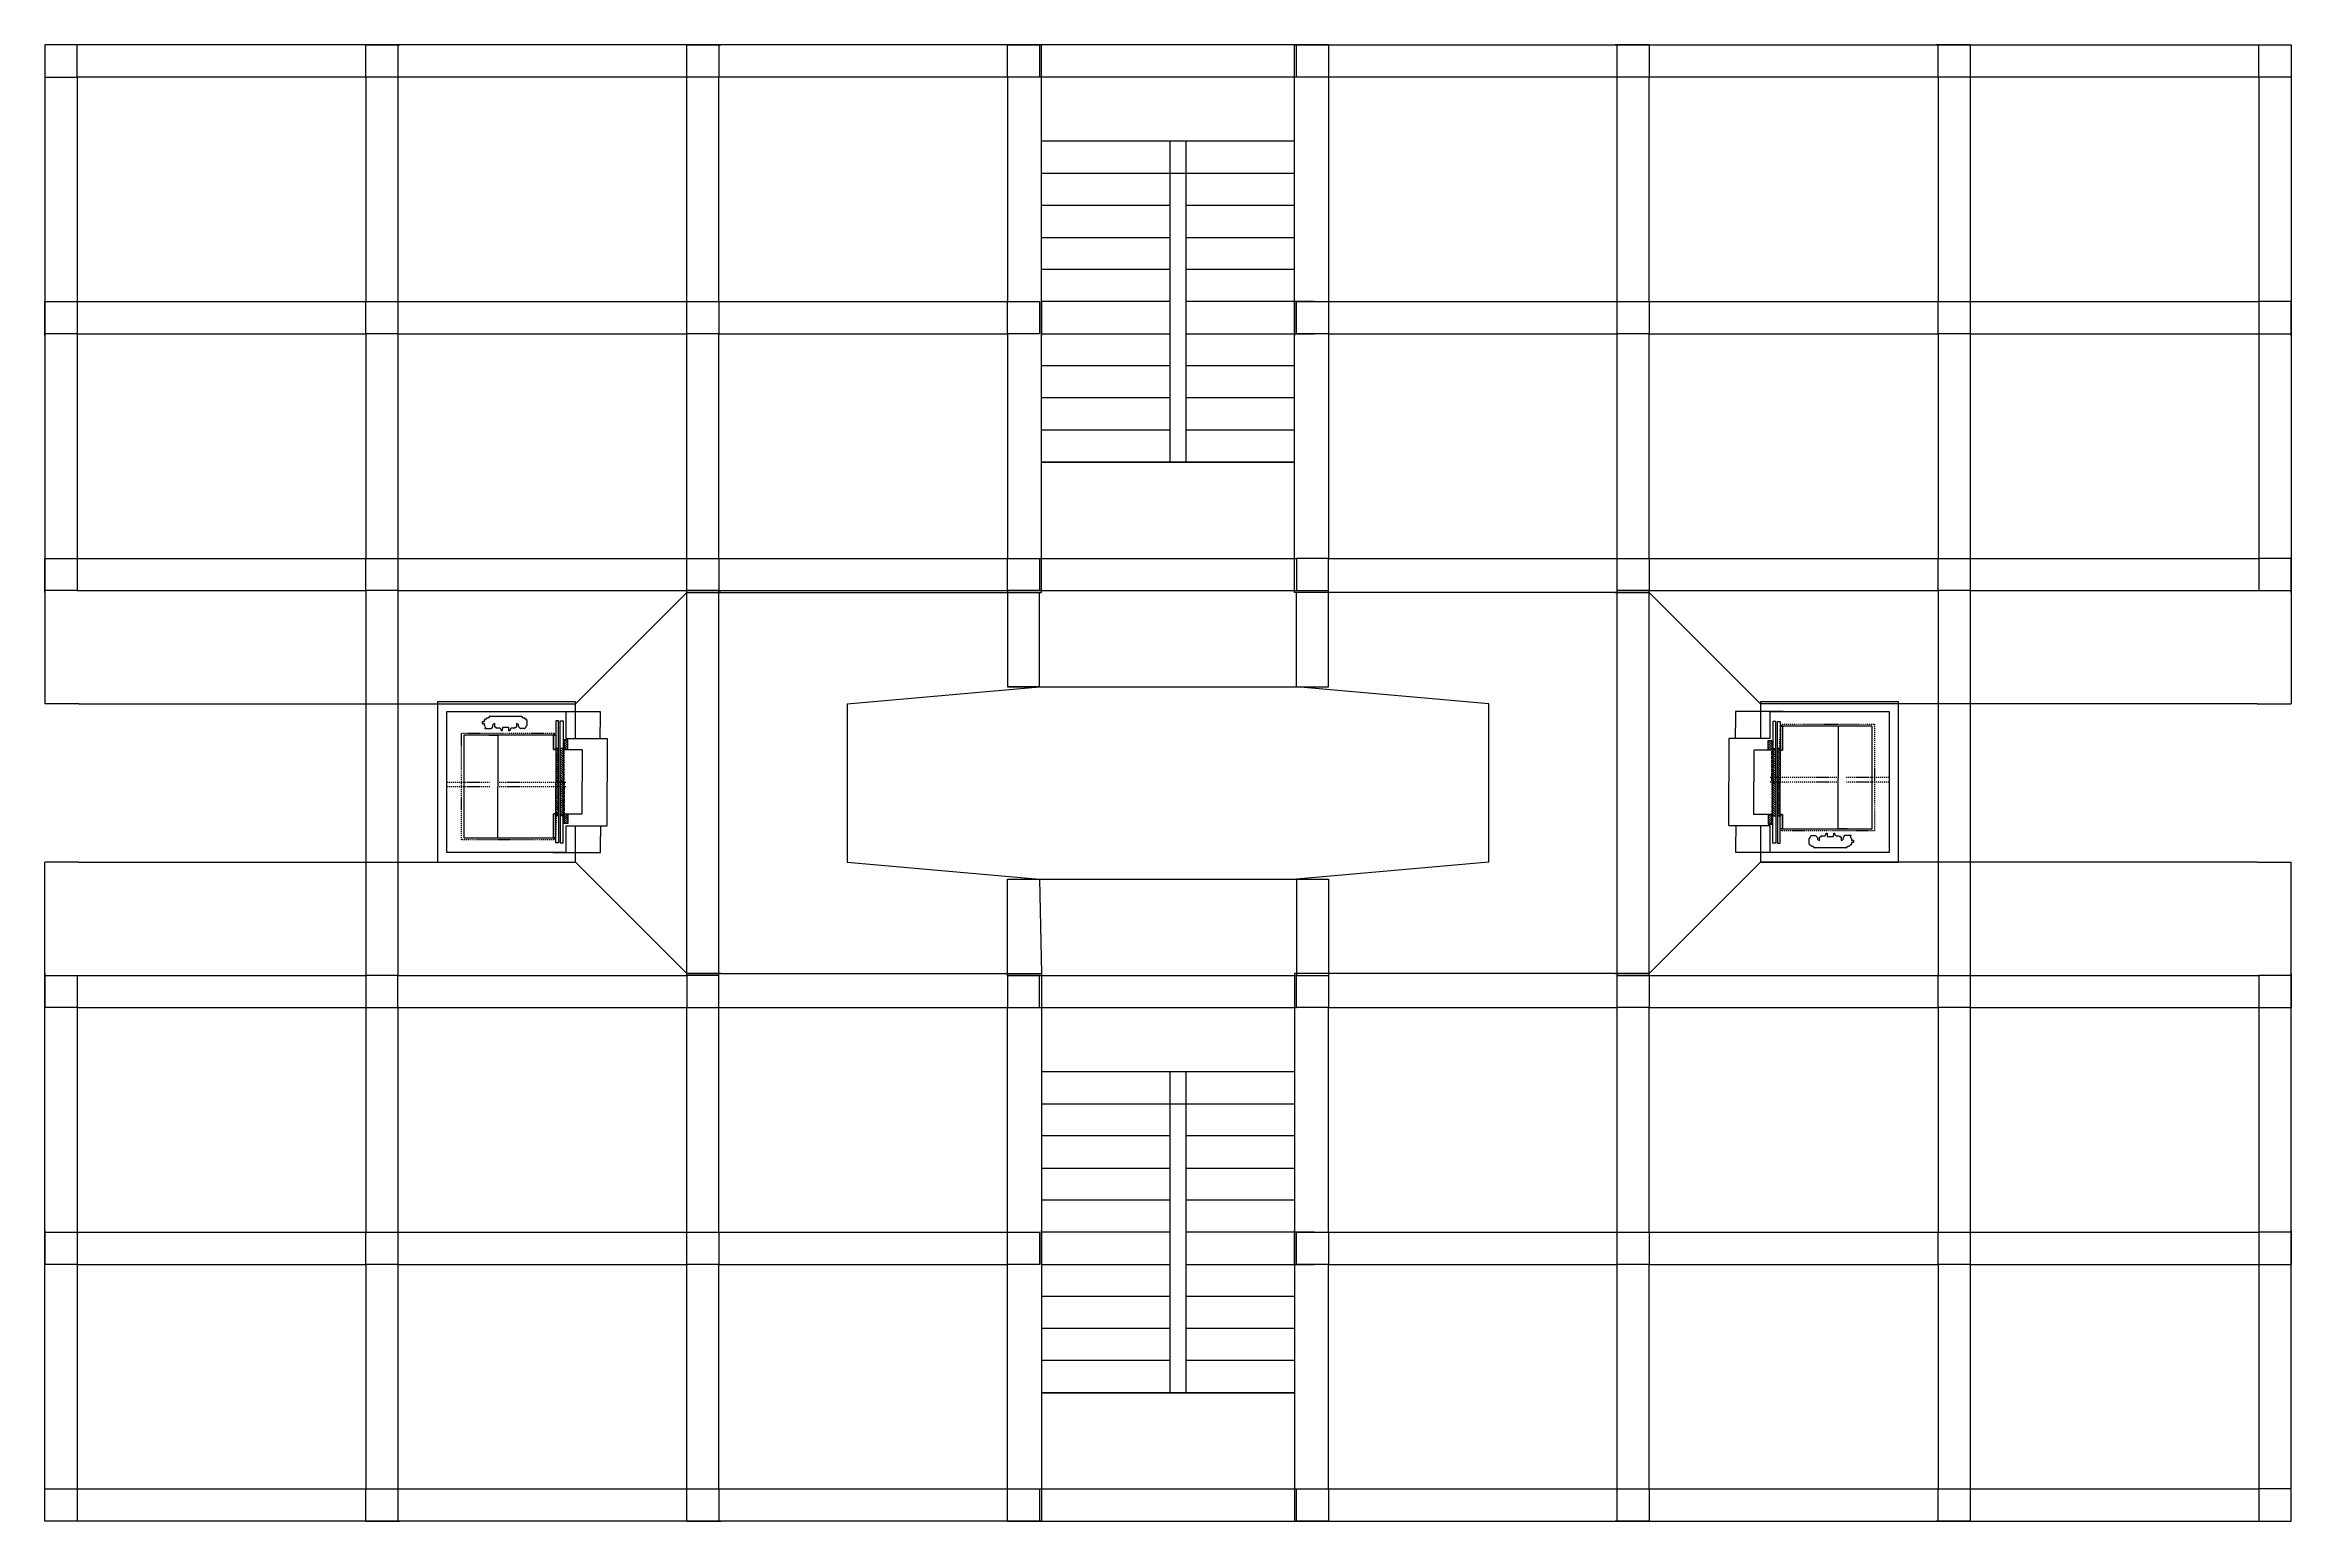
# Model space of a CAD drawing. Header units: centimetres. Extents: x -14293 to 15486, y -4634 to 4020.
# Drawn here: x -1757 to 1743, y -4396 to -2096 of the extents above; entities that cross this region are included whole.
import ezdxf

# ---------------------------------------------------------------- set-up
doc = ezdxf.new("R2010")
doc.units = ezdxf.units.CM
doc.linetypes.add('DASHDOT', pattern=[1, 0.5, -0.25, 0, -0.25])
doc.linetypes.add('DASHED', pattern=[0.75, 0.5, -0.25])
for name, color, linetype in [('beam', 82, 'Continuous'), ('column', 10, 'Continuous'), ('CONT_35', 250, 'Continuous'), ('CONT_70', 5, 'Continuous'), ('DASH_35', 30, 'DASHED'), ('DASHD_35', 40, 'DASHDOT'), ('DIM_MM', 7, 'Continuous'), ('HATCH_35', 6, 'Continuous')]:
    doc.layers.add(name, color=color, linetype=linetype)
doc.styles.get("Standard").update_dxf_attribs({"font": 'arial.ttf'})
doc.dimstyles.get("Standard").update_dxf_attribs({"dimtxt": 0.18, "dimasz": 0.18, "dimexe": 0.18, "dimexo": 0.0625, "dimgap": 0.09, "dimtad": 0, "dimtih": 1, "dimtoh": 1, "dimdec": 4, "dimzin": 0, "dimdsep": 46, "dimtxsty": 'Standard', "dimcen": 0.09, "dimadec": 0, "dimazin": 0, "dimtfac": 1, "dimtdec": 4, "dimtofl": 0, "dimtmove": 0, "dimatfit": 3, "dimfxl": 1, "dimtolj": 1, "dimtzin": 0, "dimarcsym": 0})
pattern_1 = [(135, (-754.98, -3367.074), (-1.767767, -1.767767), [])]
pattern_2 = [(315, (741.948, -3121.2794), (1.767767, 1.767767), [])]

# ---------------------------------------------------------------- blocks, each defined once
blk = doc.blocks.new('*D8')
at = {"layer": 'Defpoints', "color": 0, "transparency": 16777216}
for p in [(-935.2, -3176.2), (-880.6, -3176.2), (-934.9, -3312.2)]:
    blk.add_point(p, dxfattribs=at)
at = {"layer": 'DIM_MM', "color": 0, "lineweight": -2, "transparency": 16777216}
for p, q in [((-935.2, -3176.2), (-880.4, -3176.2)), ((-880.6, -3176.4), (-880.6, -3244)), ((-880.6, -3312), (-880.6, -3244.4)), ((-934.8, -3312.2), (-880.4, -3312.2))]:
    blk.add_line(p, q, dxfattribs=at)
at = {"layer": 'DIM_MM', "color": 0, "transparency": 16777216}
for points in [[(-880.6, -3176.4), (-880.6, -3176.4), (-880.6, -3176.2)], [(-880.6, -3312), (-880.6, -3312), (-880.6, -3312.2)]]:
    blk.add_solid(points, dxfattribs=at)
at = {"layer": 'DIM_MM', "color": 0, "transparency": 16777216, "insert": (-880.6, -3244.2), "char_height": 0.18, "attachment_point": 5}
blk.add_mtext('\\A1;136.0000', dxfattribs=at)
blk = doc.blocks.new('*D9')
at = {"layer": 'Defpoints', "color": 0, "transparency": 16777216}
for p in [(-943.4, -3193.7), (-919.5, -3193.7), (-943.4, -3293.7)]:
    blk.add_point(p, dxfattribs=at)
at = {"layer": 'DIM_MM', "color": 0, "lineweight": -2, "transparency": 16777216}
for p, q in [((-943.3, -3193.7), (-919.3, -3193.7)), ((-919.5, -3193.9), (-919.5, -3243.5)), ((-919.5, -3293.5), (-919.5, -3243.9)), ((-943.3, -3293.7), (-919.3, -3293.7))]:
    blk.add_line(p, q, dxfattribs=at)
at = {"layer": 'DIM_MM', "color": 0, "transparency": 16777216}
for points in [[(-919.5, -3193.9), (-919.5, -3193.9), (-919.5, -3193.7)], [(-919.5, -3293.5), (-919.5, -3293.5), (-919.5, -3293.7)]]:
    blk.add_solid(points, dxfattribs=at)
at = {"layer": 'DIM_MM', "color": 0, "transparency": 16777216, "insert": (-919.5, -3243.7), "char_height": 0.18, "attachment_point": 5}
blk.add_mtext('\\A1;100.0000', dxfattribs=at)
blk = doc.blocks.new('*D10')
at = {"layer": 'Defpoints', "color": 0, "transparency": 16777216}
for p in [(-1064.9, -3171.2), (-1050.6, -3171.2), (-1061, -3331.2)]:
    blk.add_point(p, dxfattribs=at)
at = {"layer": 'DIM_MM', "color": 0, "lineweight": -2, "transparency": 16777216}
for p, q in [((-1064.8, -3171.2), (-1050.4, -3171.2)), ((-1050.6, -3171.4), (-1050.6, -3251)), ((-1050.6, -3331), (-1050.6, -3251.4)), ((-1061, -3331.2), (-1050.4, -3331.2))]:
    blk.add_line(p, q, dxfattribs=at)
at = {"layer": 'DIM_MM', "color": 0, "transparency": 16777216}
for points in [[(-1050.6, -3171.4), (-1050.6, -3171.4), (-1050.6, -3171.2)], [(-1050.6, -3331), (-1050.6, -3331), (-1050.6, -3331.2)]]:
    blk.add_solid(points, dxfattribs=at)
at = {"layer": 'DIM_MM', "color": 0, "transparency": 16777216, "insert": (-1050.6, -3251.2), "char_height": 0.18, "attachment_point": 5}
blk.add_mtext('\\A1;160.0000', dxfattribs=at)
blk = doc.blocks.new('*D11')
at = {"layer": 'Defpoints', "color": 0, "transparency": 16777216}
for p in [(-934.2, -3312.2), (-890.9, -3312.2), (-965.2, -3354.2)]:
    blk.add_point(p, dxfattribs=at)
at = {"layer": 'DIM_MM', "color": 0, "lineweight": -2, "transparency": 16777216}
for p, q in [((-934.2, -3312.2), (-890.7, -3312.2)), ((-890.9, -3312.4), (-890.9, -3328.8)), ((-965.2, -3354.2), (-890.7, -3354.2)), ((-890.9, -3354), (-890.9, -3329.1))]:
    blk.add_line(p, q, dxfattribs=at)
at = {"layer": 'DIM_MM', "color": 0, "transparency": 16777216}
for points in [[(-890.9, -3312.4), (-890.8, -3312.4), (-890.9, -3312.2)], [(-890.9, -3354), (-890.8, -3354), (-890.9, -3354.2)]]:
    blk.add_solid(points, dxfattribs=at)
at = {"layer": 'DIM_MM', "color": 0, "transparency": 16777216, "insert": (-890.9, -3328.9), "char_height": 0.18, "attachment_point": 5}
blk.add_mtext('\\A1;42.0000', dxfattribs=at)
blk = doc.blocks.new('*D12')
at = {"layer": 'Defpoints', "color": 0, "transparency": 16777216}
for p in [(-958.2, -3134.2), (-891.5, -3134.2), (-935.6, -3176.2)]:
    blk.add_point(p, dxfattribs=at)
at = {"layer": 'DIM_MM', "color": 0, "lineweight": -2, "transparency": 16777216}
for p, q in [((-958.1, -3134.2), (-891.4, -3134.2)), ((-891.5, -3134.4), (-891.5, -3158.8)), ((-935.5, -3176.2), (-891.4, -3176.2)), ((-891.5, -3176), (-891.5, -3159.2))]:
    blk.add_line(p, q, dxfattribs=at)
at = {"layer": 'DIM_MM', "color": 0, "transparency": 16777216}
for points in [[(-891.6, -3134.4), (-891.5, -3134.4), (-891.5, -3134.2)], [(-891.6, -3176), (-891.5, -3176), (-891.5, -3176.2)]]:
    blk.add_solid(points, dxfattribs=at)
at = {"layer": 'DIM_MM', "color": 0, "transparency": 16777216, "insert": (-891.5, -3159), "char_height": 0.18, "attachment_point": 5}
blk.add_mtext('\\A1;42.0000', dxfattribs=at)
blk = doc.blocks.new('*D13')
at = {"layer": 'Defpoints', "color": 0, "transparency": 16777216}
for p in [(921.9, -3176.2), (867.6, -3312.2), (922.2, -3312.2)]:
    blk.add_point(p, dxfattribs=at)
at = {"layer": 'DIM_MM', "color": 0, "lineweight": -2, "transparency": 16777216}
for p, q in [((921.8, -3176.2), (867.4, -3176.2)), ((867.6, -3176.4), (867.6, -3244)), ((867.6, -3312), (867.6, -3244.4)), ((922.1, -3312.2), (867.4, -3312.2))]:
    blk.add_line(p, q, dxfattribs=at)
at = {"layer": 'DIM_MM', "color": 0, "transparency": 16777216}
for points in [[(867.6, -3176.4), (867.6, -3176.4), (867.6, -3176.2)], [(867.6, -3312), (867.6, -3312), (867.6, -3312.2)]]:
    blk.add_solid(points, dxfattribs=at)
at = {"layer": 'DIM_MM', "color": 0, "transparency": 16777216, "insert": (867.6, -3244.2), "char_height": 0.18, "attachment_point": 5}
blk.add_mtext('\\A1;136.0000', dxfattribs=at)
blk = doc.blocks.new('*D14')
at = {"layer": 'Defpoints', "color": 0, "transparency": 16777216}
for p in [(930.3, -3194.7), (906.5, -3294.7), (930.3, -3294.7)]:
    blk.add_point(p, dxfattribs=at)
at = {"layer": 'DIM_MM', "color": 0, "lineweight": -2, "transparency": 16777216}
for p, q in [((930.3, -3194.7), (906.3, -3194.7)), ((906.5, -3194.9), (906.5, -3244.5)), ((906.5, -3294.5), (906.5, -3244.9)), ((930.3, -3294.7), (906.3, -3294.7))]:
    blk.add_line(p, q, dxfattribs=at)
at = {"layer": 'DIM_MM', "color": 0, "transparency": 16777216}
for points in [[(906.4, -3194.9), (906.5, -3194.9), (906.5, -3194.7)], [(906.4, -3294.5), (906.5, -3294.5), (906.5, -3294.7)]]:
    blk.add_solid(points, dxfattribs=at)
at = {"layer": 'DIM_MM', "color": 0, "transparency": 16777216, "insert": (906.5, -3244.7), "char_height": 0.18, "attachment_point": 5}
blk.add_mtext('\\A1;100.0000', dxfattribs=at)
blk = doc.blocks.new('*D15')
at = {"layer": 'Defpoints', "color": 0, "transparency": 16777216}
for p in [(1048, -3157.2), (1037.6, -3317.2), (1051.9, -3317.2)]:
    blk.add_point(p, dxfattribs=at)
at = {"layer": 'DIM_MM', "color": 0, "lineweight": -2, "transparency": 16777216}
for p, q in [((1047.9, -3157.2), (1037.4, -3157.2)), ((1037.6, -3157.4), (1037.6, -3237)), ((1037.6, -3317), (1037.6, -3237.4)), ((1051.8, -3317.2), (1037.4, -3317.2))]:
    blk.add_line(p, q, dxfattribs=at)
at = {"layer": 'DIM_MM', "color": 0, "transparency": 16777216}
for points in [[(1037.5, -3157.4), (1037.6, -3157.4), (1037.6, -3157.2)], [(1037.5, -3317), (1037.6, -3317), (1037.6, -3317.2)]]:
    blk.add_solid(points, dxfattribs=at)
at = {"layer": 'DIM_MM', "color": 0, "transparency": 16777216, "insert": (1037.6, -3237.2), "char_height": 0.18, "attachment_point": 5}
blk.add_mtext('\\A1;160.0000', dxfattribs=at)
blk = doc.blocks.new('*D16')
at = {"layer": 'Defpoints', "color": 0, "transparency": 16777216}
for p in [(952.2, -3134.2), (877.8, -3176.2), (921.2, -3176.2)]:
    blk.add_point(p, dxfattribs=at)
at = {"layer": 'DIM_MM', "color": 0, "lineweight": -2, "transparency": 16777216}
for p, q in [((952.1, -3134.2), (877.6, -3134.2)), ((877.8, -3134.4), (877.8, -3159.2)), ((921.1, -3176.2), (877.6, -3176.2)), ((877.8, -3176), (877.8, -3159.6))]:
    blk.add_line(p, q, dxfattribs=at)
at = {"layer": 'DIM_MM', "color": 0, "transparency": 16777216}
for points in [[(877.8, -3134.4), (877.9, -3134.4), (877.8, -3134.2)], [(877.8, -3176), (877.9, -3176), (877.8, -3176.2)]]:
    blk.add_solid(points, dxfattribs=at)
at = {"layer": 'DIM_MM', "color": 0, "transparency": 16777216, "insert": (877.8, -3159.4), "char_height": 0.18, "attachment_point": 5}
blk.add_mtext('\\A1;42.0000', dxfattribs=at)
blk = doc.blocks.new('*D17')
at = {"layer": 'Defpoints', "color": 0, "transparency": 16777216}
for p in [(922.5, -3312.2), (878.5, -3354.2), (945.1, -3354.2)]:
    blk.add_point(p, dxfattribs=at)
at = {"layer": 'DIM_MM', "color": 0, "lineweight": -2, "transparency": 16777216}
for p, q in [((922.5, -3312.2), (878.3, -3312.2)), ((878.5, -3312.4), (878.5, -3329.1)), ((945.1, -3354.2), (878.3, -3354.2)), ((878.5, -3354), (878.5, -3329.5))]:
    blk.add_line(p, q, dxfattribs=at)
at = {"layer": 'DIM_MM', "color": 0, "transparency": 16777216}
for points in [[(878.5, -3312.4), (878.5, -3312.4), (878.5, -3312.2)], [(878.5, -3354), (878.5, -3354), (878.5, -3354.2)]]:
    blk.add_solid(points, dxfattribs=at)
at = {"layer": 'DIM_MM', "color": 0, "transparency": 16777216, "insert": (878.5, -3329.3), "char_height": 0.18, "attachment_point": 5}
blk.add_mtext('\\A1;42.0000', dxfattribs=at)

msp = doc.modelspace()

# ---------------------------------------------------------------- hatches: boundary and pattern name
at = {"layer": 'HATCH_35'}
h = msp.add_hatch(dxfattribs=at)
h.set_pattern_fill('ANSI31', color=256, scale=20, angle=270, style=0)
h.set_pattern_definition(pattern_2)
h.paths.add_polyline_path([(928.48392, -3179.67666), (934.18392, -3179.67666), (934.18392, -3194.67666), (928.48392, -3194.67666)])
h.paths.add_polyline_path([(928.48392, -3309.67666), (934.18392, -3309.67666), (934.18392, -3294.67666), (928.48392, -3294.67666)])
h.paths.add_polyline_path([(940.48392, -3192.22666), (935.98392, -3192.22666), (935.98392, -3244.42666), (940.48392, -3244.42666)])
h.paths.add_polyline_path([(935.98392, -3297.12666), (935.98392, -3244.92666), (940.48392, -3244.92666), (940.48392, -3297.12666)])
h.paths.add_polyline_path([(942.98392, -3244.92666), (942.98392, -3297.12666), (947.48392, -3297.12666), (947.48392, -3244.92666)])
h.paths.add_polyline_path([(947.48392, -3192.22666), (947.48392, -3244.42666), (942.98392, -3244.42666), (942.98392, -3192.22666)], flags=0)
edge = h.paths.add_edge_path(flags=0)
edge.add_line((942.98392, -3244.42666), (942.98392, -3192.22666))
edge.add_line((942.98392, -3192.22666), (942.98392, -3149.67666))
edge = h.paths.add_edge_path(flags=17)
edge.add_line((947.48392, -3149.67666), (947.48392, -3192.22666))
edge.add_line((947.48392, -3192.22666), (947.48392, -3244.42666))
h.paths.add_polyline_path([(947.48392, -3244.42666), (947.48392, -3192.22666)], flags=16)
edge = h.paths.add_edge_path(flags=16)
edge.add_line((947.48392, -3149.67666), (947.48392, -3192.22666))
edge.add_line((947.48392, -3149.67666), (947.48392, -3192.22666))
edge = h.paths.add_edge_path()
edge.add_line((947.48392, -3149.67666), (947.48392, -3192.22666))
edge.add_line((947.48392, -3192.22666), (947.48392, -3244.42666))
edge.add_line((942.98392, -3241.42666), (942.98392, -3243.92666))
h = msp.add_hatch(dxfattribs=at)
h.set_pattern_fill('ANSI31', color=256, scale=20, angle=90, style=0)
h.set_pattern_definition(pattern_1)
h.paths.add_polyline_path([(-941.51608, -3308.67666), (-947.21608, -3308.67666), (-947.21608, -3293.67666), (-941.51608, -3293.67666)])
h.paths.add_polyline_path([(-941.51608, -3178.67666), (-947.21608, -3178.67666), (-947.21608, -3193.67666), (-941.51608, -3193.67666)])
h.paths.add_polyline_path([(-953.51608, -3296.12666), (-949.01608, -3296.12666), (-949.01608, -3243.92666), (-953.51608, -3243.92666)])
h.paths.add_polyline_path([(-949.01608, -3191.22666), (-949.01608, -3243.42666), (-953.51608, -3243.42666), (-953.51608, -3191.22666)])
h.paths.add_polyline_path([(-956.01608, -3243.42666), (-956.01608, -3191.22666), (-960.51608, -3191.22666), (-960.51608, -3243.42666)])
h.paths.add_polyline_path([(-960.51608, -3296.12666), (-960.51608, -3243.92666), (-956.01608, -3243.92666), (-956.01608, -3296.12666)], flags=0)
edge = h.paths.add_edge_path(flags=0)
edge.add_line((-956.01608, -3243.92666), (-956.01608, -3296.12666))
edge.add_line((-956.01608, -3296.12666), (-956.01608, -3338.67666))
edge = h.paths.add_edge_path(flags=17)
edge.add_line((-960.51608, -3338.67666), (-960.51608, -3296.12666))
edge.add_line((-960.51608, -3296.12666), (-960.51608, -3243.92666))
h.paths.add_polyline_path([(-960.51608, -3243.92666), (-960.51608, -3296.12666)], flags=16)
edge = h.paths.add_edge_path(flags=16)
edge.add_line((-960.51608, -3338.67666), (-960.51608, -3296.12666))
edge.add_line((-960.51608, -3338.67666), (-960.51608, -3296.12666))
edge = h.paths.add_edge_path()
edge.add_line((-960.51608, -3338.67666), (-960.51608, -3296.12666))
edge.add_line((-960.51608, -3296.12666), (-960.51608, -3243.92666))
edge.add_line((-956.01608, -3246.92666), (-956.01608, -3244.42666))
h = msp.add_hatch(dxfattribs=at)
h.set_pattern_fill('ANSI31', color=256, scale=20, angle=270, style=0)
h.set_pattern_definition(pattern_2)
h.paths.add_polyline_path([(947.48392, -3192.22666), (947.48392, -3244.42666), (942.98392, -3244.42666), (942.98392, -3192.22666)])
h = msp.add_hatch(dxfattribs=at)
h.set_pattern_fill('ANSI31', color=256, scale=20, angle=90, style=0)
h.set_pattern_definition(pattern_1)
h.paths.add_polyline_path([(-960.51608, -3296.12666), (-960.51608, -3243.92666), (-956.01608, -3243.92666), (-956.01608, -3296.12666)])

# ---------------------------------------------------------------- linework, layer by layer
for p, q in [((-203.51608, -2095.67666), (-1756.51608, -2095.67666)), ((-1756.51608, -2095.67666), (-1756.51608, -3122.17666)), ((-1256.51608, -2095.67666), (-1203.51608, -2095.67666)), ((-756.51608, -2095.67666), (-703.51608, -2095.67666)), ((-203.51608, -2948.67666), (-203.51608, -2095.67666)), ((190.48392, -2948.67666), (190.48392, -2095.67666)), ((190.48392, -2095.67666), (1743.48392, -2095.67666)), ((743.48392, -2095.67666), (690.48392, -2095.67666)), ((1243.48392, -2095.67666), (1190.48392, -2095.67666)), ((1743.48392, -2095.67666), (1743.48392, -3122.17666)), ((190.48392, -2245.67666), (-203.51608, -2245.67666)), ((-3.51608, -2245.67666), (-3.51608, -2745.67666)), ((21.48392, -2245.67666), (21.48392, -2745.67666)), ((-203.51608, -2295.67666), (-3.51608, -2295.67666)), ((-203.51608, -2295.67666), (190.48392, -2295.67666)), ((21.48392, -2295.67666), (190.48392, -2295.67666)), ((-3.51608, -2345.67666), (-203.51608, -2345.67666)), ((190.48392, -2345.67666), (21.48392, -2345.67666)), ((-203.51608, -2395.67666), (-3.51608, -2395.67666)), ((21.48392, -2395.67666), (190.48392, -2395.67666)), ((-3.51608, -2445.67666), (-203.51608, -2445.67666)), ((190.48392, -2445.67666), (21.48392, -2445.67666)), ((-1756.51608, -2548.67666), (-1756.51608, -2495.67666)), ((-203.51608, -2495.67666), (-203.51608, -2548.67666)), ((-3.51608, -2495.67666), (-203.51608, -2495.67666)), ((221.48392, -2495.67666), (21.48392, -2495.67666)), ((190.48392, -2495.67666), (190.48392, -2548.67666)), ((1743.48392, -2548.67666), (1743.48392, -2495.67666)), ((-203.51608, -2545.67666), (-3.51608, -2545.67666)), ((21.48392, -2545.67666), (221.48392, -2545.67666)), ((-3.51608, -2595.67666), (-203.51608, -2595.67666)), ((190.48392, -2595.67666), (21.48392, -2595.67666)), ((-3.51608, -2645.67666), (-203.51608, -2645.67666)), ((190.48392, -2645.67666), (21.48392, -2645.67666)), ((-3.51608, -2695.67666), (-203.51608, -2695.67666)), ((190.48392, -2695.67666), (21.48392, -2695.67666)), ((190.48392, -2745.67666), (-203.51608, -2745.67666)), ((-203.51608, -2745.67666), (190.48392, -2745.67666)), ((-1756.51608, -2948.67666), (-1756.51608, -2895.67666)), ((1743.48392, -2948.67666), (1743.48392, -2895.67666)), ((-930.01608, -3122.17666), (-756.51608, -2948.67666)), ((-730.01608, -2948.67666), (-756.51608, -2948.67666)), ((-756.51608, -2948.67666), (-203.51608, -2948.67666)), ((-703.51608, -2948.67666), (-730.01608, -2948.67666)), ((743.48392, -2948.67666), (190.48392, -2948.67666)), ((690.48392, -2948.67666), (716.98392, -2948.67666)), ((716.98392, -2948.67666), (743.48392, -2948.67666)), ((916.98392, -3122.17666), (743.48392, -2948.67666)), ((-506.51608, -3122.17666), (-206.51608, -3095.67666)), ((-256.51608, -3095.67666), (243.48392, -3095.67666)), ((493.48392, -3122.17666), (193.48392, -3095.67666)), ((-1703.51608, -3122.17666), (-1756.51608, -3122.17666)), ((-1703.51608, -3122.17666), (-930.01608, -3122.17666)), ((-506.51608, -3122.17666), (-506.51608, -3369.17666)), ((493.48392, -3369.17666), (493.48392, -3122.17666)), ((1690.48392, -3122.17666), (916.98392, -3122.17666)), ((1690.48392, -3122.17666), (1743.48392, -3122.17666)), ((-1756.51608, -4395.67666), (-1756.51608, -3369.17666)), ((-1703.51608, -3369.17666), (-1756.51608, -3369.17666)), ((-1703.51608, -3369.17666), (-930.01608, -3369.17666)), ((-930.01608, -3369.17666), (-756.51608, -3542.67666)), ((-506.51608, -3369.17666), (-206.51608, -3395.67666)), ((493.48392, -3369.17666), (193.48392, -3395.67666)), ((916.98392, -3369.17666), (743.48392, -3542.67666)), ((1690.48392, -3369.17666), (916.98392, -3369.17666)), ((1690.48392, -3369.17666), (1743.48392, -3369.17666)), ((1743.48392, -4395.67666), (1743.48392, -3369.17666)), ((-256.51608, -3395.67666), (243.48392, -3395.67666)), ((-1756.51608, -3542.67666), (-1756.51608, -3595.67666)), ((-730.01608, -3542.67666), (-756.51608, -3542.67666)), ((-756.51608, -3542.67666), (-203.51608, -3542.67666)), ((-703.51608, -3542.67666), (-730.01608, -3542.67666)), ((-203.51608, -3542.67666), (-203.51608, -4395.67666)), ((743.48392, -3542.67666), (190.48392, -3542.67666)), ((190.48392, -3542.67666), (190.48392, -4395.67666)), ((690.48392, -3542.67666), (716.98392, -3542.67666)), ((716.98392, -3542.67666), (743.48392, -3542.67666)), ((1743.48392, -3542.67666), (1743.48392, -3595.67666)), ((190.48392, -3695.67666), (-203.51608, -3695.67666)), ((-3.51608, -3695.67666), (-3.51608, -4195.67666)), ((21.48392, -3695.67666), (21.48392, -4195.67666)), ((-203.51608, -3745.67666), (-3.51608, -3745.67666)), ((-203.51608, -3745.67666), (190.48392, -3745.67666)), ((21.48392, -3745.67666), (190.48392, -3745.67666)), ((-3.51608, -3795.67666), (-203.51608, -3795.67666)), ((190.48392, -3795.67666), (21.48392, -3795.67666)), ((-203.51608, -3845.67666), (-3.51608, -3845.67666)), ((21.48392, -3845.67666), (190.48392, -3845.67666)), ((-3.51608, -3895.67666), (-203.51608, -3895.67666)), ((190.48392, -3895.67666), (21.48392, -3895.67666)), ((-1756.51608, -3942.67666), (-1756.51608, -3995.67666)), ((-203.51608, -3995.67666), (-203.51608, -3942.67666)), ((-3.51608, -3945.67666), (-203.51608, -3945.67666)), ((221.48392, -3945.67666), (21.48392, -3945.67666)), ((190.48392, -3995.67666), (190.48392, -3942.67666)), ((1743.48392, -3942.67666), (1743.48392, -3995.67666)), ((-203.51608, -3995.67666), (-3.51608, -3995.67666)), ((21.48392, -3995.67666), (221.48392, -3995.67666)), ((-3.51608, -4045.67666), (-203.51608, -4045.67666)), ((190.48392, -4045.67666), (21.48392, -4045.67666)), ((-3.51608, -4095.67666), (-203.51608, -4095.67666)), ((190.48392, -4095.67666), (21.48392, -4095.67666)), ((-3.51608, -4145.67666), (-203.51608, -4145.67666)), ((190.48392, -4145.67666), (21.48392, -4145.67666)), ((190.48392, -4195.67666), (-203.51608, -4195.67666)), ((-203.51608, -4195.67666), (190.48392, -4195.67666)), ((-203.51608, -4395.67666), (-1756.51608, -4395.67666)), ((-1256.51608, -4395.67666), (-1203.51608, -4395.67666)), ((-756.51608, -4395.67666), (-703.51608, -4395.67666)), ((190.48392, -4395.67666), (1743.48392, -4395.67666)), ((743.48392, -4395.67666), (690.48392, -4395.67666)), ((1243.48392, -4395.67666), (1190.48392, -4395.67666))]:
    msp.add_line(p, q)
msp.add_lwpolyline([(-256.51608, -3095.67666), (-206.51608, -3095.67666), (-206.51608, -3095.67666), (-256.51608, -3095.67666)], close=True)
at = {"layer": 'beam'}
for p, q in [((-1206.51608, -2095.67666), (-1256.51608, -2095.67666)), ((-706.51608, -2095.67666), (-756.51608, -2095.67666)), ((243.48392, -2095.67666), (-256.51608, -2095.67666)), ((743.48392, -2095.67666), (693.48392, -2095.67666)), ((1243.48392, -2095.67666), (1193.48392, -2095.67666)), ((-1256.51608, -2145.67666), (-1706.51608, -2145.67666)), ((-1706.51608, -2145.67666), (-1706.51608, -2495.67666)), ((-1256.51608, -2145.67666), (-1256.51608, -2495.67666)), ((-756.51608, -2145.67666), (-1206.51608, -2145.67666)), ((-1206.51608, -2145.67666), (-1206.51608, -2495.67666)), ((-756.51608, -2495.67666), (-756.51608, -2145.67666)), ((-256.51608, -2145.67666), (-706.51608, -2145.67666)), ((-706.51608, -2495.67666), (-706.51608, -2145.67666)), ((-256.51608, -2145.67666), (-256.51608, -2495.67666)), ((193.48392, -2145.67666), (-206.51608, -2145.67666)), ((693.48392, -2145.67666), (243.48392, -2145.67666)), ((243.48392, -2145.67666), (243.48392, -2495.67666)), ((693.48392, -2495.67666), (693.48392, -2145.67666)), ((1193.48392, -2145.67666), (743.48392, -2145.67666)), ((743.48392, -2495.67666), (743.48392, -2145.67666)), ((1193.48392, -2145.67666), (1193.48392, -2495.67666)), ((1693.48392, -2145.67666), (1243.48392, -2145.67666)), ((1243.48392, -2145.67666), (1243.48392, -2495.67666)), ((1693.48392, -2145.67666), (1693.48392, -2495.67666)), ((-1756.51608, -2495.67666), (-1756.51608, -2545.67666)), ((-1706.51608, -2495.67666), (-1256.51608, -2495.67666)), ((-1206.51608, -2495.67666), (-756.51608, -2495.67666)), ((-706.51608, -2495.67666), (-256.51608, -2495.67666)), ((243.48392, -2495.67666), (693.48392, -2495.67666)), ((743.48392, -2495.67666), (1193.48392, -2495.67666)), ((1243.48392, -2495.67666), (1693.48392, -2495.67666)), ((1743.48392, -2495.67666), (1743.48392, -2545.67666)), ((-1706.51608, -2545.67666), (-1256.51608, -2545.67666)), ((-1706.51608, -2545.67666), (-1706.51608, -2895.67666)), ((-1256.51608, -2545.67666), (-1256.51608, -2895.67666)), ((-1206.51608, -2545.67666), (-756.51608, -2545.67666)), ((-1206.51608, -2545.67666), (-1206.51608, -2895.67666)), ((-756.51608, -2895.67666), (-756.51608, -2545.67666)), ((-706.51608, -2545.67666), (-256.51608, -2545.67666)), ((-706.51608, -2895.67666), (-706.51608, -2545.67666)), ((-256.51608, -2545.67666), (-256.51608, -2895.67666)), ((243.48392, -2545.67666), (693.48392, -2545.67666)), ((243.48392, -2545.67666), (243.48392, -2895.67666)), ((693.48392, -2895.67666), (693.48392, -2545.67666)), ((743.48392, -2545.67666), (1193.48392, -2545.67666)), ((743.48392, -2895.67666), (743.48392, -2545.67666)), ((1193.48392, -2545.67666), (1193.48392, -2895.67666)), ((1243.48392, -2545.67666), (1693.48392, -2545.67666)), ((1243.48392, -2545.67666), (1243.48392, -2895.67666)), ((1693.48392, -2545.67666), (1693.48392, -2895.67666)), ((-1756.51608, -2895.67666), (-1756.51608, -2945.67666)), ((-1706.51608, -2895.67666), (-1256.51608, -2895.67666)), ((-1206.51608, -2895.67666), (-756.51608, -2895.67666)), ((-706.51608, -2895.67666), (-256.51608, -2895.67666)), ((-206.51608, -2895.67666), (193.48392, -2895.67666)), ((243.48392, -2895.67666), (693.48392, -2895.67666)), ((743.48392, -2895.67666), (1193.48392, -2895.67666)), ((1243.48392, -2895.67666), (1693.48392, -2895.67666)), ((1743.48392, -2895.67666), (1743.48392, -2945.67666)), ((-1706.51608, -2945.67666), (-1256.51608, -2945.67666)), ((-1256.51608, -2945.67666), (-1256.51608, -3545.67666)), ((-1206.51608, -2945.67666), (-756.51608, -2945.67666)), ((-1206.51608, -2945.67666), (-1206.51608, -3545.67666)), ((-756.51608, -3545.67666), (-756.51608, -2945.67666)), ((-706.51608, -3545.67666), (-706.51608, -2945.67666)), ((-706.51608, -2945.67666), (-256.51608, -2945.67666)), ((-256.51608, -2945.67666), (243.48392, -2945.67666)), ((-256.51608, -2945.67666), (-256.51608, -3095.67666)), ((-206.51608, -3095.67666), (-206.51608, -2948.67666)), ((193.48392, -3095.67666), (193.48392, -2948.67666)), ((243.48392, -3095.67666), (243.48392, -2945.67666)), ((693.48392, -3545.67666), (693.48392, -2945.67666)), ((743.48392, -2945.67666), (1193.48392, -2945.67666)), ((743.48392, -3545.67666), (743.48392, -2945.67666)), ((1193.48392, -2945.67666), (1193.48392, -3545.67666)), ((1243.48392, -2945.67666), (1693.48392, -2945.67666)), ((1243.48392, -2945.67666), (1243.48392, -3545.67666)), ((-256.51608, -3095.67666), (-206.51608, -3095.67666)), ((193.48392, -3095.67666), (243.48392, -3095.67666)), ((-256.51608, -3545.67666), (-256.51608, -3395.67666)), ((-256.51608, -3395.67666), (-206.51608, -3395.67666)), ((-206.51608, -3395.67666), (-203.51608, -3542.67666)), ((193.48392, -3395.67666), (243.48392, -3395.67666)), ((193.48392, -3395.67666), (193.48392, -3545.67666)), ((243.48392, -3395.67666), (243.48392, -3545.67666)), ((-1756.51608, -3545.67666), (-1756.51608, -3595.67666)), ((-1706.51608, -3545.67666), (-1256.51608, -3545.67666)), ((-1206.51608, -3545.67666), (-756.51608, -3545.67666)), ((-256.51608, -3545.67666), (243.48392, -3545.67666)), ((743.48392, -3545.67666), (1193.48392, -3545.67666)), ((1243.48392, -3545.67666), (1693.48392, -3545.67666)), ((1743.48392, -3545.67666), (1743.48392, -3595.67666)), ((-1706.51608, -3595.67666), (-1256.51608, -3595.67666)), ((-1706.51608, -3595.67666), (-1706.51608, -3945.67666)), ((-1256.51608, -3595.67666), (-1256.51608, -3945.67666)), ((-1206.51608, -3595.67666), (-756.51608, -3595.67666)), ((-1206.51608, -3595.67666), (-1206.51608, -3945.67666)), ((-756.51608, -3945.67666), (-756.51608, -3595.67666)), ((-706.51608, -3595.67666), (-256.51608, -3595.67666)), ((-706.51608, -3945.67666), (-706.51608, -3595.67666)), ((-256.51608, -3945.67666), (-256.51608, -3595.67666)), ((-206.51608, -3595.67666), (193.48392, -3595.67666)), ((243.48392, -3595.67666), (693.48392, -3595.67666)), ((243.48392, -3945.67666), (243.48392, -3595.67666)), ((693.48392, -3945.67666), (693.48392, -3595.67666)), ((743.48392, -3595.67666), (1193.48392, -3595.67666)), ((743.48392, -3945.67666), (743.48392, -3595.67666)), ((1193.48392, -3595.67666), (1193.48392, -3945.67666)), ((1243.48392, -3595.67666), (1693.48392, -3595.67666)), ((1243.48392, -3595.67666), (1243.48392, -3945.67666)), ((1693.48392, -3595.67666), (1693.48392, -3945.67666)), ((-1756.51608, -3945.67666), (-1756.51608, -3995.67666)), ((-1706.51608, -3945.67666), (-1256.51608, -3945.67666)), ((-1206.51608, -3945.67666), (-756.51608, -3945.67666)), ((-706.51608, -3945.67666), (-256.51608, -3945.67666)), ((243.48392, -3945.67666), (693.48392, -3945.67666)), ((743.48392, -3945.67666), (1193.48392, -3945.67666)), ((1243.48392, -3945.67666), (1693.48392, -3945.67666)), ((1743.48392, -3945.67666), (1743.48392, -3995.67666)), ((-1706.51608, -3995.67666), (-1256.51608, -3995.67666)), ((-1706.51608, -3995.67666), (-1706.51608, -4345.67666)), ((-1256.51608, -3995.67666), (-1256.51608, -4345.67666)), ((-1206.51608, -3995.67666), (-756.51608, -3995.67666)), ((-1206.51608, -3995.67666), (-1206.51608, -4345.67666)), ((-756.51608, -4345.67666), (-756.51608, -3995.67666)), ((-706.51608, -3995.67666), (-256.51608, -3995.67666)), ((-706.51608, -4345.67666), (-706.51608, -3995.67666)), ((-256.51608, -4345.67666), (-256.51608, -3995.67666)), ((243.48392, -3995.67666), (693.48392, -3995.67666)), ((243.48392, -4345.67666), (243.48392, -3995.67666)), ((693.48392, -4345.67666), (693.48392, -3995.67666)), ((743.48392, -3995.67666), (1193.48392, -3995.67666)), ((743.48392, -4345.67666), (743.48392, -3995.67666)), ((1193.48392, -3995.67666), (1193.48392, -4345.67666)), ((1243.48392, -3995.67666), (1693.48392, -3995.67666)), ((1243.48392, -3995.67666), (1243.48392, -4345.67666)), ((1693.48392, -3995.67666), (1693.48392, -4345.67666)), ((-1706.51608, -4345.67666), (-1256.51608, -4345.67666)), ((-1206.51608, -4345.67666), (-756.51608, -4345.67666)), ((-706.51608, -4345.67666), (-256.51608, -4345.67666)), ((-206.51608, -4345.67666), (193.48392, -4345.67666)), ((243.48392, -4345.67666), (693.48392, -4345.67666)), ((743.48392, -4345.67666), (1193.48392, -4345.67666)), ((1243.48392, -4345.67666), (1693.48392, -4345.67666)), ((-1256.51608, -4395.67666), (-1206.51608, -4395.67666)), ((-756.51608, -4395.67666), (-706.51608, -4395.67666)), ((-256.51608, -4395.67666), (243.48392, -4395.67666)), ((693.48392, -4395.67666), (743.48392, -4395.67666)), ((1193.48392, -4395.67666), (1243.48392, -4395.67666))]:
    msp.add_line(p, q, dxfattribs=at)
at = {"layer": 'column'}
for points in [[(-1756.51608, -2145.67666), (-1706.51608, -2145.67666), (-1706.51608, -2095.67666), (-1756.51608, -2095.67666)], [(-1256.51608, -2095.67666), (-1206.51608, -2095.67666), (-1206.51608, -2145.67666), (-1256.51608, -2145.67666)], [(-756.51608, -2095.67666), (-706.51608, -2095.67666), (-706.51608, -2145.67666), (-756.51608, -2145.67666)], [(-256.51608, -2095.67666), (-206.51608, -2095.67666), (-206.51608, -2145.67666), (-256.51608, -2145.67666)], [(193.48392, -2095.67666), (243.48392, -2095.67666), (243.48392, -2145.67666), (193.48392, -2145.67666)], [(693.48392, -2095.67666), (743.48392, -2095.67666), (743.48392, -2145.67666), (693.48392, -2145.67666)], [(1193.48392, -2095.67666), (1243.48392, -2095.67666), (1243.48392, -2145.67666), (1193.48392, -2145.67666)], [(1693.48392, -2095.67666), (1743.48392, -2095.67666), (1743.48392, -2145.67666), (1693.48392, -2145.67666)], [(-1756.51608, -2495.67666), (-1706.51608, -2495.67666), (-1706.51608, -2545.67666), (-1756.51608, -2545.67666)], [(-1256.51608, -2495.67666), (-1206.51608, -2495.67666), (-1206.51608, -2545.67666), (-1256.51608, -2545.67666)], [(-756.51608, -2495.67666), (-706.51608, -2495.67666), (-706.51608, -2545.67666), (-756.51608, -2545.67666)], [(-256.51608, -2495.67666), (-206.51608, -2495.67666), (-206.51608, -2545.67666), (-256.51608, -2545.67666)], [(193.48392, -2495.67666), (243.48392, -2495.67666), (243.48392, -2545.67666), (193.48392, -2545.67666)], [(693.48392, -2495.67666), (743.48392, -2495.67666), (743.48392, -2545.67666), (693.48392, -2545.67666)], [(1193.48392, -2495.67666), (1243.48392, -2495.67666), (1243.48392, -2545.67666), (1193.48392, -2545.67666)], [(1743.48392, -2495.67666), (1693.48392, -2495.67666), (1693.48392, -2545.67666), (1743.48392, -2545.67666)], [(-1756.51608, -2895.67666), (-1706.51608, -2895.67666), (-1706.51608, -2945.67666), (-1756.51608, -2945.67666)], [(-1256.51608, -2895.67666), (-1206.51608, -2895.67666), (-1206.51608, -2945.67666), (-1256.51608, -2945.67666)], [(-756.51608, -2895.67666), (-706.51608, -2895.67666), (-706.51608, -2945.67666), (-756.51608, -2945.67666)], [(-256.51608, -2895.67666), (-206.51608, -2895.67666), (-206.51608, -2945.67666), (-256.51608, -2945.67666)], [(243.48392, -2895.67666), (193.48392, -2895.67666), (193.48392, -2945.67666), (243.48392, -2945.67666)], [(693.48392, -2895.67666), (743.48392, -2895.67666), (743.48392, -2945.67666), (693.48392, -2945.67666)], [(1193.48392, -2895.67666), (1243.48392, -2895.67666), (1243.48392, -2945.67666), (1193.48392, -2945.67666)], [(1743.48392, -2895.67666), (1693.48392, -2895.67666), (1693.48392, -2945.67666), (1743.48392, -2945.67666)], [(-1756.51608, -3545.67666), (-1706.51608, -3545.67666), (-1706.51608, -3595.67666), (-1756.51608, -3595.67666)], [(-1256.51608, -3595.67666), (-1206.51608, -3595.67666), (-1206.51608, -3545.67666), (-1256.51608, -3545.67666)], [(-756.51608, -3595.67666), (-706.51608, -3595.67666), (-706.51608, -3545.67666), (-756.51608, -3545.67666)], [(-256.51608, -3595.67666), (-206.51608, -3595.67666), (-206.51608, -3545.67666), (-256.51608, -3545.67666)], [(193.48392, -3545.67666), (243.48392, -3545.67666), (243.48392, -3595.67666), (193.48392, -3595.67666)], [(693.48392, -3545.67666), (743.48392, -3545.67666), (743.48392, -3595.67666), (693.48392, -3595.67666)], [(1193.48392, -3545.67666), (1243.48392, -3545.67666), (1243.48392, -3595.67666), (1193.48392, -3595.67666)], [(1743.48392, -3545.67666), (1693.48392, -3545.67666), (1693.48392, -3595.67666), (1743.48392, -3595.67666)], [(-1756.51608, -3945.67666), (-1706.51608, -3945.67666), (-1706.51608, -3995.67666), (-1756.51608, -3995.67666)], [(-1256.51608, -3945.67666), (-1206.51608, -3945.67666), (-1206.51608, -3995.67666), (-1256.51608, -3995.67666)], [(-756.51608, -3945.67666), (-706.51608, -3945.67666), (-706.51608, -3995.67666), (-756.51608, -3995.67666)], [(-256.51608, -3945.67666), (-206.51608, -3945.67666), (-206.51608, -3995.67666), (-256.51608, -3995.67666)], [(193.48392, -3945.67666), (243.48392, -3945.67666), (243.48392, -3995.67666), (193.48392, -3995.67666)], [(693.48392, -3945.67666), (743.48392, -3945.67666), (743.48392, -3995.67666), (693.48392, -3995.67666)], [(1193.48392, -3945.67666), (1243.48392, -3945.67666), (1243.48392, -3995.67666), (1193.48392, -3995.67666)], [(1743.48392, -3945.67666), (1693.48392, -3945.67666), (1693.48392, -3995.67666), (1743.48392, -3995.67666)], [(-1756.51608, -4345.67666), (-1706.51608, -4345.67666), (-1706.51608, -4395.67666), (-1756.51608, -4395.67666)], [(-1256.51608, -4345.67666), (-1206.51608, -4345.67666), (-1206.51608, -4395.67666), (-1256.51608, -4395.67666)], [(-756.51608, -4345.67666), (-706.51608, -4345.67666), (-706.51608, -4395.67666), (-756.51608, -4395.67666)], [(-256.51608, -4345.67666), (-206.51608, -4345.67666), (-206.51608, -4395.67666), (-256.51608, -4395.67666)], [(193.48392, -4345.67666), (243.48392, -4345.67666), (243.48392, -4395.67666), (193.48392, -4395.67666)], [(693.48392, -4345.67666), (743.48392, -4345.67666), (743.48392, -4395.67666), (693.48392, -4395.67666)], [(1193.48392, -4345.67666), (1243.48392, -4345.67666), (1243.48392, -4395.67666), (1193.48392, -4395.67666)], [(1743.48392, -4345.67666), (1693.48392, -4345.67666), (1693.48392, -4395.67666), (1743.48392, -4395.67666)]]:
    msp.add_lwpolyline(points, close=True, dxfattribs=at)
at = {"layer": 'CONT_35', "ltscale": 3}
for p, q in [((-1071.81624, -3150.02466), (-1071.8167, -3147.35095)), ((-1071.8167, -3147.35095), (-1071.8167, -3147.35095)), ((-1070.85712, -3146.51365), (-1069.7573, -3146.51365)), ((-1067.6877, -3144.12367), (-1067.63635, -3143.93704)), ((-1067.63635, -3143.93704), (-1065.46235, -3143.93704)), ((-1062.61806, -3141.76966), (-1014.6541, -3141.76966)), ((-1011.8098, -3143.93704), (-1009.6358, -3143.93704)), ((-1009.6358, -3143.93704), (-1009.58445, -3144.12367)), ((-1007.51486, -3146.51365), (-1006.41504, -3146.51365)), ((-1005.45546, -3147.35095), (-1005.45694, -3156.11883)), ((-956.01608, -3148.67666), (-960.51608, -3148.67666)), ((-953.51608, -3148.67666), (-949.01608, -3148.67666)), ((940.48392, -3149.67666), (935.98392, -3149.67666)), ((942.98392, -3149.67666), (947.48392, -3149.67666)), ((-1074.46627, -3153.29866), (-1074.46627, -3150.32466)), ((-1074.16627, -3150.02466), (-1071.81624, -3150.02466)), ((-1071.81564, -3153.59866), (-1074.16627, -3153.59866)), ((-1071.81521, -3156.11883), (-1071.81564, -3153.59866)), ((-1070.85761, -3156.94832), (-1070.85778, -3156.94569)), ((-1070.46135, -3159.61966), (-1069.68668, -3159.61966)), ((-1070.46135, -3161.36966), (-1070.46135, -3159.61966)), ((-1060.51135, -3161.36966), (-1070.46135, -3161.36966)), ((-1070.21444, -3159.00862), (-1070.21575, -3159.00643)), ((-1060.51135, -3159.90091), (-1060.51135, -3161.36966)), ((-1055.63208, -3153.20238), (-1057.93717, -3153.89947)), ((-1055.63208, -3158.52666), (-1055.63208, -3153.20238)), ((-1054.39211, -3158.52666), (-1055.63208, -3158.52666)), ((-1054.39211, -3159.22666), (-1054.39211, -3158.52666)), ((-1052.62189, -3159.52666), (-1054.09211, -3159.52666)), ((-1050.93608, -3160.17666), (-1051.83608, -3160.17666)), ((-1047.51005, -3160.43134), (-1050.93608, -3160.17666)), ((-1045.04533, -3164.23017), (-1046.08284, -3161.43569)), ((-1045.03608, -3164.52666), (-1045.04533, -3164.23017)), ((-1043.83608, -3164.52666), (-1045.03608, -3164.52666)), ((-1043.68245, -3159.17666), (-1043.83608, -3164.52666)), ((-1033.5897, -3159.17666), (-1043.68245, -3159.17666)), ((-1033.43608, -3164.52666), (-1033.5897, -3159.17666)), ((-1032.23608, -3164.52666), (-1033.43608, -3164.52666)), ((-1032.22683, -3164.23017), (-1032.23608, -3164.52666)), ((-1031.18932, -3161.43569), (-1032.22683, -3164.23017)), ((-1026.33608, -3160.17666), (-1029.7621, -3160.43134)), ((-1025.43608, -3160.17666), (-1026.33608, -3160.17666)), ((-1023.18005, -3159.52666), (-1024.65027, -3159.52666)), ((-1022.88005, -3158.52666), (-1022.88005, -3159.22666)), ((-1021.64008, -3158.52666), (-1022.88005, -3158.52666)), ((-1021.64008, -3153.20238), (-1021.64008, -3158.52666)), ((-1019.33499, -3153.89947), (-1021.64008, -3153.20238)), ((-1009.71173, -3160.671), (-1014.9379, -3160.671)), ((-947.21608, -3178.67666), (-947.21608, -3193.67666)), ((-941.51608, -3178.67666), (-947.21608, -3178.67666)), ((-941.51608, -3193.67666), (-941.51608, -3178.67666)), ((928.48392, -3194.67666), (928.48392, -3179.67666)), ((928.48392, -3179.67666), (934.18392, -3179.67666)), ((934.18392, -3179.67666), (934.18392, -3194.67666)), ((-960.51608, -3191.22666), (-956.01608, -3191.22666)), ((-953.51608, -3191.22666), (-949.01608, -3191.22666)), ((-947.21608, -3193.67666), (-941.51608, -3193.67666)), ((934.18392, -3194.67666), (928.48392, -3194.67666)), ((940.48392, -3192.22666), (935.98392, -3192.22666)), ((947.48392, -3192.22666), (942.98392, -3192.22666)), ((-956.01608, -3243.42666), (-960.51608, -3243.42666)), ((-956.01608, -3243.92666), (-960.51608, -3243.92666)), ((-956.01608, -3246.92666), (-956.01608, -3244.42666)), ((-949.01608, -3243.42666), (-953.51608, -3243.42666)), ((-949.01608, -3243.92666), (-953.51608, -3243.92666)), ((935.98392, -3244.42666), (940.48392, -3244.42666)), ((935.98392, -3244.92666), (940.48392, -3244.92666)), ((942.98392, -3241.42666), (942.98392, -3243.92666)), ((942.98392, -3244.42666), (947.48392, -3244.42666)), ((942.98392, -3244.92666), (947.48392, -3244.92666)), ((-960.51608, -3296.12666), (-956.01608, -3296.12666)), ((-953.51608, -3296.12666), (-949.01608, -3296.12666)), ((-947.21608, -3308.67666), (-947.21608, -3293.67666)), ((-947.21608, -3293.67666), (-941.51608, -3293.67666)), ((-941.51608, -3308.67666), (-947.21608, -3308.67666)), ((-941.51608, -3293.67666), (-941.51608, -3308.67666)), ((928.48392, -3294.67666), (928.48392, -3309.67666)), ((934.18392, -3294.67666), (928.48392, -3294.67666)), ((928.48392, -3309.67666), (934.18392, -3309.67666)), ((934.18392, -3309.67666), (934.18392, -3294.67666)), ((940.48392, -3297.12666), (935.98392, -3297.12666)), ((947.48392, -3297.12666), (942.98392, -3297.12666)), ((1018.15716, -3326.91763), (1019.19467, -3324.12316)), ((1019.19467, -3324.12316), (1019.20392, -3323.82666)), ((1019.20392, -3323.82666), (1020.40392, -3323.82666)), ((1020.40392, -3323.82666), (1020.55755, -3329.17666)), ((1030.6503, -3329.17666), (1030.80392, -3323.82666)), ((1030.80392, -3323.82666), (1032.00392, -3323.82666)), ((1032.00392, -3323.82666), (1032.01317, -3324.12316)), ((1032.01317, -3324.12316), (1033.05068, -3326.91763)), ((-956.01608, -3338.67666), (-960.51608, -3338.67666)), ((-953.51608, -3338.67666), (-949.01608, -3338.67666)), ((940.48392, -3339.67666), (935.98392, -3339.67666)), ((942.98392, -3339.67666), (947.48392, -3339.67666)), ((992.4233, -3341.00237), (992.42479, -3332.23449)), ((994.4827, -3341.83967), (993.38288, -3341.83967)), ((996.60365, -3344.41629), (996.5523, -3344.22966)), ((998.77765, -3344.41629), (996.60365, -3344.41629)), ((996.67957, -3327.68232), (1001.90575, -3327.68232)), ((1049.5859, -3346.58366), (1001.62194, -3346.58366)), ((1006.30283, -3334.45385), (1008.60792, -3335.15094)), ((1008.60792, -3335.15094), (1008.60792, -3329.82666)), ((1008.60792, -3329.82666), (1009.84789, -3329.82666)), ((1009.84789, -3329.82666), (1009.84789, -3329.12666)), ((1010.14789, -3328.82666), (1011.61811, -3328.82666)), ((1012.40392, -3328.17666), (1013.30392, -3328.17666)), ((1013.30392, -3328.17666), (1016.72995, -3327.92198)), ((1020.55755, -3329.17666), (1030.6503, -3329.17666)), ((1034.4779, -3327.92198), (1037.90392, -3328.17666)), ((1037.90392, -3328.17666), (1038.80392, -3328.17666)), ((1039.58973, -3328.82666), (1041.05995, -3328.82666)), ((1041.35995, -3329.12666), (1041.35995, -3329.82666)), ((1041.35995, -3329.82666), (1042.59992, -3329.82666)), ((1042.59992, -3329.82666), (1042.59992, -3335.15094)), ((1042.59992, -3335.15094), (1044.90501, -3334.45385)), ((1047.4792, -3326.98366), (1057.4292, -3326.98366)), ((1047.4792, -3328.45241), (1047.4792, -3326.98366)), ((1054.6042, -3344.41629), (1052.4302, -3344.41629)), ((1054.65555, -3344.22966), (1054.6042, -3344.41629)), ((1057.4292, -3328.73366), (1056.65453, -3328.73366)), ((1057.82496, -3341.83967), (1056.72514, -3341.83967)), ((1057.18228, -3329.34471), (1057.18359, -3329.3469)), ((1057.4292, -3326.98366), (1057.4292, -3328.73366)), ((1057.82545, -3331.405), (1057.82562, -3331.40763)), ((1058.78306, -3332.23449), (1058.78348, -3334.75466)), ((1058.78348, -3334.75466), (1061.13411, -3334.75466)), ((1058.78409, -3338.32866), (1058.78454, -3341.00237)), ((1061.13411, -3338.32866), (1058.78409, -3338.32866)), ((1058.78454, -3341.00237), (1058.78454, -3341.00237)), ((1061.43411, -3335.05466), (1061.43411, -3338.02866))]:
    msp.add_line(p, q, dxfattribs=at)
for points in [[(-960.51608, -3148.67666), (-960.51608, -3191.22666), (-960.51608, -3243.42666)], [(-956.01608, -3243.42666), (-956.01608, -3191.22666), (-956.01608, -3148.67666)], [(-953.51608, -3243.42666), (-953.51608, -3191.22666), (-953.51608, -3148.67666)], [(-949.01608, -3148.67666), (-949.01608, -3191.22666), (-949.01608, -3243.42666)], [(935.98392, -3149.67666), (935.98392, -3192.22666), (935.98392, -3244.42666)], [(940.48392, -3244.42666), (940.48392, -3192.22666), (940.48392, -3149.67666)], [(942.98392, -3244.42666), (942.98392, -3192.22666), (942.98392, -3149.67666)], [(947.48392, -3149.67666), (947.48392, -3192.22666), (947.48392, -3244.42666)], [(-964.01608, -3171.17666), (-1104.01608, -3171.17666), (-1104.01608, -3331.17666), (-964.01608, -3331.17666)], [(950.98392, -3317.17666), (1090.98392, -3317.17666), (1090.98392, -3157.17666), (950.98392, -3157.17666)], [(-960.51608, -3338.67666), (-960.51608, -3296.12666), (-960.51608, -3243.92666)], [(-956.01608, -3243.92666), (-956.01608, -3296.12666), (-956.01608, -3338.67666)], [(-953.51608, -3243.92666), (-953.51608, -3296.12666), (-953.51608, -3338.67666)], [(-949.01608, -3338.67666), (-949.01608, -3296.12666), (-949.01608, -3243.92666)], [(935.98392, -3339.67666), (935.98392, -3297.12666), (935.98392, -3244.92666)], [(940.48392, -3244.92666), (940.48392, -3297.12666), (940.48392, -3339.67666)], [(942.98392, -3244.92666), (942.98392, -3297.12666), (942.98392, -3339.67666)], [(947.48392, -3339.67666), (947.48392, -3297.12666), (947.48392, -3244.92666)]]:
    msp.add_lwpolyline(points, dxfattribs=at)
for points in [[(-961.01608, -3171.17666), (-963.51608, -3171.17666, 0.4142135624), (-964.01608, -3171.67666), (-964.01608, -3193.17666, 0.4142135624), (-963.51608, -3193.67666), (-961.01608, -3193.67666, 0.4142135624), (-960.51608, -3193.17666), (-960.51608, -3190.67666), (-960.61608, -3190.67666), (-960.61608, -3193.17666, -0.4142135624), (-961.01608, -3193.57666), (-963.51608, -3193.57666, -0.4142135624), (-963.91608, -3193.17666), (-963.91608, -3171.67666, -0.4142135624), (-963.51608, -3171.27666), (-961.01608, -3171.27666)], [(947.98392, -3157.17666), (950.48392, -3157.17666, -0.4142135624), (950.98392, -3157.67666), (950.98392, -3194.17666, -0.4142135624), (950.48392, -3194.67666), (947.98392, -3194.67666, -0.4142135624), (947.48392, -3194.17666), (947.48392, -3191.67666), (947.58392, -3191.67666), (947.58392, -3194.17666, 0.4142135624), (947.98392, -3194.57666), (950.48392, -3194.57666, 0.4142135624), (950.88392, -3194.17666), (950.88392, -3157.67666, 0.4142135624), (950.48392, -3157.27666), (947.98392, -3157.27666)], [(-961.01608, -3331.17666), (-963.51608, -3331.17666, -0.4142135624), (-964.01608, -3330.67666), (-964.01608, -3294.17666, -0.4142135624), (-963.51608, -3293.67666), (-961.01608, -3293.67666, -0.4142135624), (-960.51608, -3294.17666), (-960.51608, -3296.67666), (-960.61608, -3296.67666), (-960.61608, -3294.17666, 0.4142135624), (-961.01608, -3293.77666), (-963.51608, -3293.77666, 0.4142135624), (-963.91608, -3294.17666), (-963.91608, -3330.67666, 0.4142135624), (-963.51608, -3331.07666), (-961.01608, -3331.07666)], [(947.98392, -3317.17666), (950.48392, -3317.17666, 0.4142135624), (950.98392, -3316.67666), (950.98392, -3295.17666, 0.4142135624), (950.48392, -3294.67666), (947.98392, -3294.67666, 0.4142135624), (947.48392, -3295.17666), (947.48392, -3297.67666), (947.58392, -3297.67666), (947.58392, -3295.17666, -0.4142135624), (947.98392, -3294.77666), (950.48392, -3294.77666, -0.4142135624), (950.88392, -3295.17666), (950.88392, -3316.67666, -0.4142135624), (950.48392, -3317.07666), (947.98392, -3317.07666)]]:
    msp.add_lwpolyline(points, format="xyb", close=True, dxfattribs=at)
for centre, radius, start, end in [((-1070.85712, -3147.48216), 0.96851, 90, 172.21376534), ((-1064.94093, -3148.59329), 5.24617, 121.57246175, 156.64602911), ((-1062.61806, -3144.71966), 2.95, 90, 164.61540236), ((-1014.6541, -3144.71966), 2.95, 15.38459764, 90), ((-1012.33122, -3148.59329), 5.24617, 23.35397089, 58.42753825), ((-1006.41504, -3147.48216), 0.96851, 7.78621948, 90), ((-1074.16627, -3150.32466), 0.3, 90, 180), ((-1074.16627, -3153.29866), 0.3, 180, 270), ((-1070.85712, -3155.97718), 0.96851, 188.41003294, 269.96104292), ((-1066.28358, -3156.65097), 4.58369, 183.7195191, 210.92259737), ((-1065.78925, -3155.72008), 5.51332, 216.61755264, 225.0157888), ((-1064.10542, -3155.72008), 5.51332, 310.68416479, 330.63223685), ((-1070.25212, -3152.65595), 12.37757, 332.2251074, 354.23402061), ((-1054.09211, -3159.22666), 0.3, 180, 270), ((-1051.83608, -3159.37666), 0.8, 190.80692265, 270), ((-1047.63608, -3162.12666), 1.7, 23.98220918, 85.74866841), ((-1029.63608, -3162.12666), 1.7, 94.25133159, 156.01779082), ((-1025.43608, -3159.37666), 0.8, 270, 349.19307735), ((-1023.18005, -3159.22666), 0.3, 270, 0), ((-1007.02004, -3152.65595), 12.37757, 185.76597939, 207.7748926), ((-1013.16673, -3155.72008), 5.51332, 209.36776315, 238.43669574), ((-1014.89383, -3157.8968), 2.77455, 245.31354664, 269.0897633), ((-1009.7558, -3157.8968), 2.77455, 270.9102367, 294.68645336), ((-1011.4829, -3155.72008), 5.51332, 301.56330426, 323.38244736), ((-1010.98877, -3156.65383), 4.58237, 329.07740263, 356.34822302), ((-1006.41504, -3155.97718), 0.96851, 269.96104292, 351.58996706), ((993.38288, -3340.87116), 0.96851, 187.78621948, 270), ((993.38288, -3332.37614), 0.96851, 89.96104292, 171.58996706), ((997.95661, -3331.6995), 4.58237, 149.07740263, 176.34822302), ((998.45075, -3332.63324), 5.51332, 121.56330426, 143.38244736), ((999.29907, -3339.76003), 5.24617, 203.35397089, 238.42753825), ((996.72365, -3330.45653), 2.77455, 90.9102367, 114.68645336), ((1001.62194, -3343.63366), 2.95, 195.38459764, 270), ((1001.86167, -3330.45653), 2.77455, 65.31354664, 89.0897633), ((1000.13458, -3332.63324), 5.51332, 29.36776315, 58.43669574), ((993.98788, -3335.69737), 12.37757, 5.76597939, 27.7748926), ((1010.14789, -3329.12666), 0.3, 90, 180), ((1012.40392, -3328.97666), 0.8, 90, 169.19307735), ((1016.60392, -3326.22666), 1.7, 274.25133159, 336.01779082), ((1034.60392, -3326.22666), 1.7, 203.98220918, 265.74866841), ((1038.80392, -3328.97666), 0.8, 10.80692265, 90), ((1041.05995, -3329.12666), 0.3, 0, 90), ((1057.21996, -3335.69737), 12.37757, 152.2251074, 174.23402061), ((1051.07327, -3332.63324), 5.51332, 130.68416479, 150.63223685), ((1049.5859, -3343.63366), 2.95, 270, 344.61540236), ((1051.90878, -3339.76003), 5.24617, 301.57246175, 336.64602911), ((1052.7571, -3332.63324), 5.51332, 36.61755264, 45.0157888), ((1053.25142, -3331.70236), 4.58369, 3.7195191, 30.92259737), ((1057.82496, -3340.87116), 0.96851, 270, 352.21376534), ((1057.82496, -3332.37614), 0.96851, 8.41003294, 89.96104292), ((1061.13411, -3335.05466), 0.3, 0, 90), ((1061.13411, -3338.02866), 0.3, 270, 0)]:
    msp.add_arc(centre, radius, start, end, dxfattribs=at)
at = {"layer": 'CONT_70', "ltscale": 3}
for p, q in [((-1145.01608, -3119.17666), (-1145.01608, -3369.17666)), ((-930.01608, -3119.17666), (-1145.01608, -3119.17666)), ((-1130.01608, -3354.17666), (-1130.01608, -3134.17666)), ((-1130.01608, -3134.17666), (-945.01608, -3134.17666)), ((-945.01608, -3134.17666), (-945.01608, -3176.17666)), ((-930.01608, -3176.17666), (-930.01608, -3119.17666)), ((916.98392, -3119.17666), (916.98392, -3176.17666)), ((1131.98392, -3119.17666), (916.98392, -3119.17666)), ((931.98392, -3176.17666), (931.98392, -3134.17666)), ((931.98392, -3134.17666), (1116.98392, -3134.17666)), ((1116.98392, -3134.17666), (1116.98392, -3354.17666)), ((1131.98392, -3369.17666), (1131.98392, -3119.17666)), ((-945.01608, -3176.17666), (-930.01608, -3176.17666)), ((931.98392, -3176.17666), (916.98392, -3176.17666)), ((-945.01608, -3312.17666), (-945.01608, -3354.17666)), ((-945.01608, -3312.17666), (-930.01608, -3312.17666)), ((-930.01608, -3369.17666), (-930.01608, -3312.17666)), ((916.98392, -3312.17666), (916.98392, -3369.17666)), ((931.98392, -3312.17666), (916.98392, -3312.17666)), ((931.98392, -3354.17666), (931.98392, -3312.17666)), ((-945.01608, -3354.17666), (-1130.01608, -3354.17666)), ((1116.98392, -3354.17666), (931.98392, -3354.17666)), ((-1145.01608, -3369.17666), (-930.01608, -3369.17666)), ((916.98392, -3369.17666), (1131.98392, -3369.17666))]:
    msp.add_line(p, q, dxfattribs=at)
at = {"layer": 'DASH_35', "ltscale": 3}
for p, q in [((-947.21608, -3243.67666), (-947.21608, -3193.67666)), ((934.18392, -3244.67666), (934.18392, -3194.67666)), ((-947.21608, -3243.67666), (-947.21608, -3293.67666)), ((934.18392, -3244.67666), (934.18392, -3294.67666))]:
    msp.add_line(p, q, dxfattribs=at)
at = {"layer": 'DASHD_35', "ltscale": 3}
for p, q in [((-1130.01608, -3244.17666), (-1063.51945, -3244.17666)), ((-1130.01608, -3251.17666), (-1063.49871, -3251.17666)), ((-1048.56461, -3244.17666), (-945.01608, -3244.17666)), ((-1048.56047, -3251.17666), (-944.76608, -3251.17666)), ((1035.52831, -3237.17666), (931.73392, -3237.17666)), ((1035.53246, -3244.17666), (931.98392, -3244.17666)), ((1116.98392, -3237.17666), (1050.46655, -3237.17666)), ((1116.98392, -3244.17666), (1050.48729, -3244.17666))]:
    msp.add_line(p, q, dxfattribs=at)
for points in [[(-962.91608, -3331.17666), (-962.91608, -3334.42666), (-1107.26608, -3334.42666), (-1107.26608, -3167.92666), (-962.91608, -3167.92666), (-962.91608, -3171.17666)], [(949.88392, -3157.17666), (949.88392, -3153.92666), (1094.23392, -3153.92666), (1094.23392, -3320.42666), (949.88392, -3320.42666), (949.88392, -3317.17666)]]:
    msp.add_lwpolyline(points, dxfattribs=at)

# ---------------------------------------------------------------- dimensions: what is measured, and where the dimension line sits
at = {"layer": 'DIM_MM'}
for base, p1, p2, angle, picture, middle in [((-891.53634, -3134.17666), (-935.57008, -3176.17666), (-958.17008, -3134.17666), 90, '*D12', (-891.53634, -3159.02906)), ((877.8276, -3176.17666), (952.20792, -3134.17666), (921.18792, -3176.17666), 270, '*D16', (877.8276, -3159.42087)), ((-919.50008, -3193.67666), (-943.36008, -3293.67666), (-943.36008, -3193.67666), 90, '*D9', (-919.50008, -3243.67666)), ((906.46792, -3294.67666), (930.32792, -3194.67666), (930.32792, -3294.67666), 270, '*D14', (906.46792, -3244.67666)), ((-890.85976, -3312.17666), (-965.24008, -3354.17666), (-934.22008, -3312.17666), 90, '*D11', (-890.85976, -3328.93245)), ((878.50418, -3354.17666), (922.53792, -3312.17666), (945.13792, -3354.17666), 270, '*D17', (878.50418, -3329.32426))]:
    dim = msp.add_linear_dim(base=base, p1=p1, p2=p2, angle=angle, dimstyle='Standard', dxfattribs=at)
    dim.commit()
    dim.dimension.update_dxf_attribs({"geometry": picture, "text_midpoint": middle, "dimtype": 160})
for base, p1, p2, angle, picture, middle in [((-1050.59008, -3171.17666), (-1061.02008, -3331.17666), (-1064.89008, -3171.17666), 90, '*D10', (-1050.59008, -3251.17666)), ((-880.61608, -3176.17666), (-934.90008, -3312.17666), (-935.23008, -3176.17666), 90, '*D8', (-880.61608, -3244.17666)), ((867.58392, -3312.17666), (921.86792, -3176.17666), (922.19792, -3312.17666), 270, '*D13', (867.58392, -3244.17666)), ((1037.55792, -3317.17666), (1047.98792, -3157.17666), (1051.85792, -3317.17666), 270, '*D15', (1037.55792, -3237.17666))]:
    dim = msp.add_linear_dim(base=base, p1=p1, p2=p2, angle=angle, dimstyle='Standard', dxfattribs=at)
    dim.commit()
    dim.dimension.update_dxf_attribs({"geometry": picture, "text_midpoint": middle})

doc.saveas('drawing.dxf')
